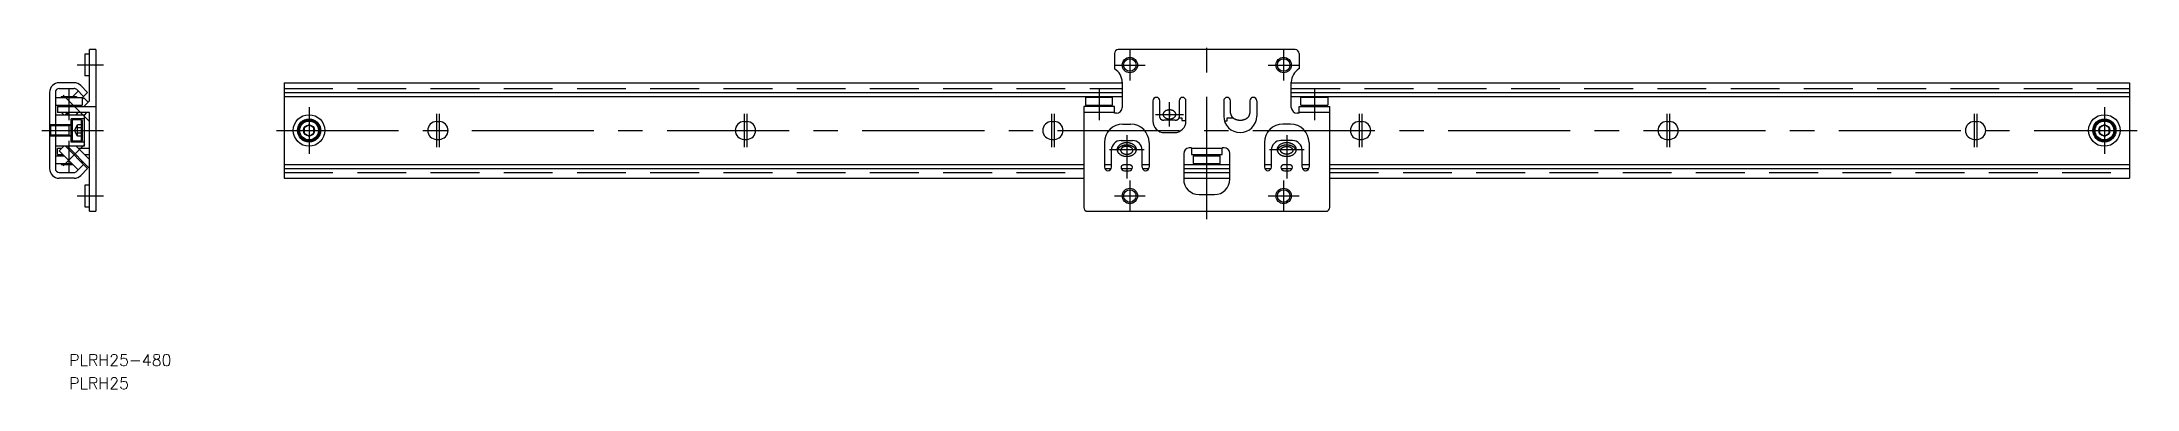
# Model space of a CAD drawing. Extents: x -63 to 482, y -67 to 23.
import ezdxf

# ---------------------------------------------------------------- set-up
doc = ezdxf.new("R2010")
doc.units = 0
doc.linetypes.add('CENTER', pattern=[50.8, 31.75, -6.35, 6.35, -6.35])
doc.linetypes.add('DASHED', pattern=[19.05, 12.7, -6.35])
doc.layers.get('0').update_dxf_attribs({"linetype": 'CONTINUOUS'})
doc.layers.add('CENTER', color=1, linetype='CONTINUOUS')
doc.styles.get("Standard").update_dxf_attribs({"font": 'txt.shx', "height": 3, "bigfont": 'bigfont.shx'})

msp = doc.modelspace()

# ---------------------------------------------------------------- texts
at = {"color": 7, "linetype": 'CONTINUOUS'}
for s, p in [('PLRH25-480', (-55.91, -61.17)), ('PLRH25', (-55.91, -67.17))]:
    msp.add_text(s, height=3, dxfattribs=at).set_placement(p)

# ---------------------------------------------------------------- linework, layer by layer
at = {"color": 7, "linetype": 'CONTINUOUS'}
for p, q in [((-50.6, 19.8), (-51.8, 19.8)), ((-51.8, 19.8), (-51.8, 14.2)), ((-50.6, 7.71), (-50.6, 21)), ((-49, 21), (-50.6, 21)), ((-49, 21), (-49, -21)), ((216, 20), (216, 16)), ((263, 21), (217, 21)), ((264, 20), (264, 16)), ((-54.64, 12.4), (-58.5, 12.4)), ((-58.5, 10.9), (-54.64, 10.9)), ((-51.1, 9.9), (-52.87, 11.67)), ((-50.6, 14.2), (-51.8, 14.2)), ((0, 12.4), (0, -12.4)), ((0, 12.4), (218, 12.4)), ((218, 12.54), (218, 6)), ((262, 6), (262, 12.54)), ((262, 12.4), (480, 12.4)), ((480, 12.4), (480, -12.4)), ((-61, 9.9), (-61, -9.9)), ((-59.5, 9.9), (-59.5, -9.9)), ((-59.5, 8.55), (-52.5, 8.55)), ((-59.5, 6.55), (-52.5, 6.55)), ((-58.92, 6.25), (-49, 6.25)), ((-58.92, 6.25), (-58.92, 4.65)), ((-58.5, 6.55), (-58.5, 6.25)), ((-58, 8.85), (-54, 8.85)), ((-58, 8.85), (-58, 8.55)), ((-54.98, 8.85), (-53.57, 10.25)), ((-54, 8.85), (-54, 8.55)), ((-52.16, 8.84), (-53.93, 10.61)), ((-53.5, 6.25), (-53.5, 6.55)), ((-52.5, 8.5), (-51.1, 9.9)), ((-52.5, 8.55), (-52.5, 6.55)), ((-52.13, 8.45), (-52.5, 8.08)), ((-52.13, 8.45), (-51, 7.32)), ((-50.6, 7.71), (-52.06, 6.25)), ((0, 9.9), (218, 9.9)), ((0, 8.84), (218, 8.84)), ((216, 6.25), (208, 6.25)), ((208, 6.25), (208, -20)), ((208.5, 8.55), (208.5, 6.55)), ((215.5, 8.55), (208.5, 8.55)), ((208.5, 6.55), (215.5, 6.55)), ((209.5, 6.55), (209.5, 6.25)), ((210, 8.84), (210, 8.55)), ((214, 8.55), (214, 8.84)), ((214.5, 6.25), (214.5, 6.55)), ((215.5, 6.55), (215.5, 8.55)), ((216, 4.5), (216, 6.25)), ((226, 7.71), (226, 2.45)), ((227.8, 3.4), (227.8, 7.71)), ((232.8, 7.71), (232.8, 3.4)), ((234.6, 2.45), (234.6, 7.71)), ((244.4, 7.71), (244.4, 3.75)), ((246.2, 4.47), (246.2, 7.71)), ((251.2, 7.71), (251.2, 4.47)), ((253, 7.71), (253, 3.75)), ((262, 9.9), (480, 9.9)), ((262, 8.84), (480, 8.84)), ((264, 6.25), (272, 6.25)), ((264, 4.5), (264, 6.25)), ((264.5, 6.55), (264.5, 8.55)), ((271.5, 8.55), (264.5, 8.55)), ((264.5, 6.55), (271.5, 6.55)), ((265.5, 6.25), (265.5, 6.55)), ((266, 8.55), (266, 8.84)), ((270, 8.84), (270, 8.55)), ((270.5, 6.55), (270.5, 6.25)), ((271.5, 8.55), (271.5, 6.55)), ((272, -20), (272, 6.25)), ((-59.5, 4.1), (-51.9, 4.1)), ((-50.6, 4.65), (-58.92, 4.65)), ((-57.32, 4.1), (-57.87, 4.65)), ((-56.9, 4.1), (-56.35, 4.65)), ((-55.93, 4.65), (-56.48, 4.1)), ((-56.4, 4.6), (-56.19, 4.38)), ((-53.66, 4.65), (-54.21, 4.1)), ((-51.4, 4.65), (-51.95, 4.1)), ((-51.9, -4.1), (-51.9, 4.1)), ((-50.6, -21), (-50.6, 4.65)), ((6.5, 1.43), (5.26, 0.72)), ((5.26, 0.72), (5.26, -0.72)), ((7.74, 0.72), (6.5, 1.43)), ((7.74, -0.72), (7.74, 0.72)), ((39.65, 2.3), (40.35, 2.3)), ((119.65, 2.3), (120.35, 2.3)), ((199.65, 2.3), (200.35, 2.3)), ((216.5, 4.5), (216, 4.5)), ((218.2, 1.66), (220.2, 1.66)), ((231.8, 2.69), (228.8, 2.69)), ((229.36, 4.17), (231.24, 4.17)), ((230.3, 4.81), (230.3, 3.54)), ((232.8, 3.26), (233.51, 3.26)), ((233.51, 3.26), (233.51, 2.58)), ((233.51, 2.58), (234.6, 2.58)), ((244.58, 2.55), (245.32, 2.55)), ((245.32, 3.32), (246.76, 3.32)), ((245.32, 2.55), (245.32, 3.32)), ((261.8, 1.66), (259.8, 1.66)), ((264, 4.5), (263.5, 4.5)), ((279.65, 2.3), (280.35, 2.3)), ((359.65, 2.3), (360.35, 2.3)), ((439.65, 2.3), (440.35, 2.3)), ((473.5, 1.43), (472.26, 0.72)), ((472.26, 0.72), (472.26, -0.72)), ((474.74, 0.72), (473.5, 1.43)), ((474.74, -0.72), (474.74, 0.72)), ((-51.9, -4.1), (-59.5, -4.1)), ((-58.92, -6.25), (-58.92, -4.65)), ((-57.87, -4.65), (-58.92, -4.65)), ((-57.32, -4.1), (-58.52, -5.3)), ((-58.52, -5.3), (-53.57, -10.25)), ((-56.9, -4.1), (-51.1, -9.9)), ((-56.4, -4.6), (-56.12, -4.31)), ((-56.33, -4.1), (-50.6, -9.84)), ((-50.6, -7.57), (-54.07, -4.1)), ((-50.6, -4.65), (-53.52, -4.65)), ((5.26, -0.72), (6.5, -1.44)), ((6.5, -1.44), (7.74, -0.72)), ((39.65, -2.3), (40.35, -2.3)), ((119.65, -2.3), (120.35, -2.3)), ((199.65, -2.3), (200.35, -2.3)), ((213.4, -3.14), (213.4, -9.54)), ((215.2, -9.54), (215.2, -5.12)), ((217.7, -2.62), (220.7, -2.62)), ((223.2, -9.54), (223.2, -5.12)), ((225, -3.14), (225, -9.54)), ((229, -0.55), (231.6, -0.55)), ((236, -4.5), (235.39, -4.55)), ((236, -4.5), (236, -6.25)), ((244, -6.25), (244, -4.5)), ((244.5, -4.5), (244, -4.5)), ((255, -3.14), (255, -9.54)), ((256.8, -9.54), (256.8, -5.12)), ((262.3, -2.62), (259.3, -2.62)), ((264.8, -9.54), (264.8, -5.12)), ((266.6, -3.14), (266.6, -9.54)), ((279.65, -2.3), (280.35, -2.3)), ((359.65, -2.3), (360.35, -2.3)), ((439.65, -2.3), (440.35, -2.3)), ((472.26, -0.72), (473.5, -1.44)), ((473.5, -1.44), (474.74, -0.72)), ((-59.5, -6.55), (-57.28, -6.55)), ((-59.5, -8.55), (-55.28, -8.55)), ((-58.92, -6.25), (-57.58, -6.25)), ((-58.5, -6.55), (-58.5, -6.25)), ((-58.5, -10.9), (-54.64, -10.9)), ((-58, -8.55), (-58, -8.85)), ((-58, -8.85), (-54.98, -8.85)), ((-52.16, -8.84), (-53.93, -10.61)), ((-52.87, -8.13), (-52.58, -7.85)), ((-51.1, -9.9), (-52.87, -11.67)), ((-52.5, -7.93), (-52.5, -8.5)), ((-51.92, -6.25), (-50.6, -6.25)), ((0, -8.84), (208, -8.84)), ((0, -9.9), (208, -9.9)), ((213.4, -8.84), (215.2, -8.84)), ((213.48, -9.9), (215.12, -9.9)), ((217.78, -9.9), (220.62, -9.9)), ((219.81, -8.94), (218.6, -8.94)), ((218.6, -10.44), (219.8, -10.44)), ((223.2, -8.84), (225, -8.84)), ((223.28, -9.9), (224.92, -9.9)), ((234, -6.04), (234, -12.65)), ((234, -8.84), (246, -8.84)), ((234, -9.9), (246, -9.9)), ((236, -6.25), (244, -6.25)), ((236.5, -6.55), (236.5, -8.55)), ((236.5, -6.55), (243.5, -6.55)), ((236.5, -8.55), (243.5, -8.55)), ((237.5, -6.55), (237.5, -6.25)), ((238, -8.84), (238, -8.55)), ((242, -8.55), (242, -8.84)), ((242.5, -6.25), (242.5, -6.55)), ((243.5, -8.55), (243.5, -6.55)), ((246, -12.65), (246, -6)), ((255, -8.84), (256.8, -8.84)), ((255.08, -9.9), (256.72, -9.9)), ((259.38, -9.9), (262.22, -9.9)), ((261.41, -8.9), (260.2, -8.9)), ((260.2, -10.44), (261.4, -10.44)), ((264.8, -8.84), (266.6, -8.84)), ((264.88, -9.9), (266.52, -9.9)), ((272, -8.84), (480, -8.84)), ((272, -9.9), (480, -9.9)), ((-54.64, -12.4), (-58.5, -12.4)), ((-50.6, -14.2), (-51.8, -14.2)), ((-51.8, -14.2), (-51.8, -19.8)), ((0, -12.4), (208, -12.4)), ((234, -12.4), (246, -12.4)), ((272, -12.4), (480, -12.4)), ((-51.8, -19.8), (-50.6, -19.8)), ((-50.6, -21), (-49, -21)), ((209, -21), (271, -21)), ((238, -16.65), (242, -16.65))]:
    msp.add_line(p, q, dxfattribs=at)
at = {"color": 3, "linetype": 'DASHED'}
for p, q in [((0, 10.9), (218, 10.9)), ((262, 10.9), (480, 10.9)), ((210, 8.85), (210, 8.84)), ((210, 8.85), (214, 8.85)), ((214, 8.84), (214, 8.85)), ((266, 8.85), (270, 8.85)), ((266, 8.84), (266, 8.85)), ((270, 8.85), (270, 8.84)), ((-55.4, 1.5), (-61, 1.5)), ((-61, 1.23), (-60.73, 1.5)), ((-55.87, 1.23), (-61, 1.23)), ((-60.73, 1.5), (-60.73, -1.5)), ((-55.4, 1.5), (-55.87, 1.23)), ((-55.87, -1.5), (-55.87, 1.5)), ((-55.4, -3), (-55.4, 3)), ((-51.9, 3), (-55.4, 3)), ((-55.4, 2.45), (-55.1, 2.75)), ((-55.1, 2.75), (-55.1, -2.75)), ((-52.7, 2.75), (-55.1, 2.75)), ((-54.53, 0), (-53.7, 1.43)), ((-52.4, 1.43), (-53.7, 1.43)), ((-53.7, -1.44), (-53.7, 1.43)), ((-52.4, 0.72), (-53.7, 0.72)), ((-52.7, -2.75), (-52.7, 2.75)), ((-52.7, 2.75), (-52.4, 2.45)), ((-52.4, -2.45), (-52.4, 2.45)), ((216, 4.65), (208, 4.65)), ((272, 4.65), (264, 4.65)), ((-60.73, -1.5), (-61, -1.23)), ((-55.87, -1.23), (-61, -1.23)), ((-55.4, -1.5), (-61, -1.5)), ((-55.4, -1.5), (-55.87, -1.23)), ((-55.4, -2.45), (-55.1, -2.75)), ((-51.9, -3), (-55.4, -3)), ((-52.7, -2.75), (-55.1, -2.75)), ((-53.7, -1.44), (-54.53, 0)), ((-52.4, -0.72), (-53.7, -0.72)), ((-52.4, -1.44), (-53.7, -1.44)), ((-52.4, -2.45), (-52.7, -2.75)), ((244, -4.65), (236, -4.65)), ((0, -10.9), (208, -10.9)), ((234, -10.9), (246, -10.9)), ((238, -8.85), (238, -8.84)), ((238, -8.85), (242, -8.85)), ((242, -8.84), (242, -8.85)), ((272, -10.9), (480, -10.9))]:
    msp.add_line(p, q, dxfattribs=at)
at = {"color": 7, "linetype": 'CONTINUOUS'}
for points in [[(220.8, -5.15), (220.8, -5.09), (220.8, -5.08), (220.8, -5.07), (220.8, -5.06), (220.8, -5.04), (220.8, -5.03), (220.79, -5.02), (220.79, -5.01), (220.79, -5), (220.79, -4.99), (220.78, -4.97), (220.78, -4.96), (220.77, -4.95), (220.77, -4.93), (220.76, -4.92), (220.75, -4.9), (220.74, -4.88), (220.73, -4.86), (220.72, -4.84), (220.71, -4.82), (220.69, -4.79), (220.68, -4.77), (220.66, -4.75), (220.65, -4.73), (220.64, -4.71), (220.62, -4.69), (220.61, -4.67), (220.6, -4.65), (220.58, -4.64), (220.57, -4.62), (220.56, -4.61), (220.55, -4.6), (220.53, -4.59), (220.51, -4.57), (220.5, -4.56), (220.47, -4.54), (220.45, -4.52), (220.43, -4.51), (220.4, -4.49), (220.37, -4.47), (220.34, -4.45), (220.31, -4.43), (220.28, -4.41), (220.25, -4.39), (220.22, -4.37), (220.2, -4.36), (220.17, -4.34), (220.15, -4.33), (220.12, -4.32), (220.1, -4.31), (220.08, -4.3), (220.06, -4.29), (220.04, -4.28), (220.01, -4.27), (219.98, -4.26), (219.95, -4.25), (219.92, -4.24), (219.89, -4.23), (219.85, -4.22), (219.81, -4.21), (219.76, -4.2), (219.72, -4.19), (219.68, -4.18), (219.64, -4.17), (219.61, -4.17), (219.57, -4.16), (219.54, -4.15), (219.51, -4.15), (219.48, -4.14), (219.45, -4.14), (219.43, -4.14), (219.4, -4.13), (219.37, -4.13), (219.34, -4.13), (219.31, -4.13), (219.27, -4.13), (219.23, -4.13), (219.19, -4.13), (219.14, -4.14), (219.09, -4.14), (219.04, -4.14), (218.99, -4.14), (218.94, -4.15), (218.89, -4.15), (218.85, -4.15), (218.81, -4.16), (218.77, -4.16), (218.73, -4.17), (218.69, -4.18), (218.66, -4.18), (218.63, -4.19), (218.6, -4.2), (218.57, -4.21), (218.54, -4.22), (218.5, -4.23), (218.46, -4.25), (218.43, -4.26), (218.38, -4.28), (218.34, -4.3), (218.3, -4.32), (218.25, -4.34), (218.21, -4.36), (218.16, -4.38), (218.12, -4.4), (218.09, -4.42), (218.05, -4.44), (218.02, -4.46), (218, -4.48), (217.97, -4.49), (217.95, -4.51), (217.93, -4.53), (217.91, -4.54), (217.89, -4.56), (217.87, -4.58), (217.86, -4.6), (217.84, -4.62), (217.82, -4.64), (217.8, -4.66), (217.78, -4.69), (217.76, -4.71), (217.74, -4.74), (217.72, -4.77), (217.71, -4.79), (217.69, -4.82), (217.68, -4.84), (217.66, -4.86), (217.65, -4.88), (217.64, -4.9), (217.64, -4.91), (217.63, -4.93), (217.62, -4.94), (217.62, -4.96), (217.62, -4.97), (217.61, -4.99), (217.61, -5), (217.61, -5.02), (217.61, -5.04), (217.6, -5.06), (217.6, -5.08), (217.6, -5.1), (217.6, -5.13), (217.6, -5.15), (217.6, -5.17), (217.6, -5.2), (217.6, -5.22), (217.6, -5.24), (217.6, -5.25), (217.6, -5.27), (217.61, -5.29), (217.61, -5.3), (217.61, -5.31), (217.62, -5.33), (217.62, -5.34), (217.63, -5.36), (217.63, -5.37), (217.64, -5.39), (217.65, -5.41), (217.66, -5.43), (217.68, -5.45), (217.69, -5.48), (217.71, -5.5), (217.72, -5.53), (217.74, -5.55), (217.75, -5.57), (217.77, -5.59), (217.78, -5.61), (217.79, -5.63), (217.81, -5.65), (217.82, -5.66), (217.83, -5.68), (217.85, -5.69), (217.86, -5.71), (217.88, -5.72), (217.89, -5.74), (217.91, -5.75), (217.94, -5.77), (217.96, -5.79), (217.99, -5.8), (218.02, -5.82), (218.05, -5.84), (218.08, -5.86), (218.11, -5.89), (218.15, -5.91), (218.18, -5.92), (218.21, -5.94), (218.24, -5.96), (218.26, -5.97), (218.29, -5.98), (218.31, -6), (218.34, -6.01), (218.36, -6.02), (218.38, -6.02), (218.41, -6.03), (218.43, -6.04), (218.46, -6.05), (218.5, -6.06), (218.53, -6.07), (218.57, -6.08), (218.61, -6.09), (218.65, -6.1), (218.7, -6.11), (218.74, -6.12), (218.79, -6.13), (218.83, -6.14), (218.87, -6.14), (218.91, -6.15), (218.94, -6.16), (218.97, -6.16), (219, -6.16), (219.03, -6.17), (219.06, -6.17), (219.09, -6.17), (219.12, -6.17), (219.15, -6.17), (219.18, -6.17), (219.22, -6.17), (219.25, -6.17), (219.3, -6.16), (219.34, -6.16), (219.38, -6.16), (219.43, -6.15), (219.48, -6.15), (219.52, -6.14), (219.57, -6.14), (219.61, -6.13), (219.64, -6.13), (219.68, -6.12), (219.71, -6.12), (219.74, -6.11), (219.77, -6.1), (219.79, -6.1), (219.82, -6.09), (219.84, -6.08), (219.87, -6.07), (219.9, -6.06), (219.93, -6.05), (219.96, -6.04), (220, -6.03), (220.03, -6.01), (220.07, -5.99), (220.11, -5.98), (220.15, -5.96), (220.19, -5.94), (220.22, -5.93), (220.25, -5.91), (220.28, -5.89), (220.31, -5.88), (220.33, -5.87), (220.36, -5.85), (220.37, -5.84), (220.39, -5.83), (220.41, -5.82), (220.43, -5.8), (220.44, -5.79), (220.46, -5.77), (220.48, -5.75), (220.5, -5.73), (220.52, -5.71), (220.54, -5.69), (220.56, -5.67), (220.59, -5.64), (220.61, -5.62), (220.63, -5.6), (220.65, -5.57), (220.66, -5.55), (220.68, -5.53), (220.69, -5.52), (220.71, -5.5), (220.72, -5.48), (220.73, -5.47), (220.73, -5.45), (220.74, -5.44), (220.74, -5.43), (220.75, -5.41), (220.76, -5.4), (220.76, -5.39), (220.76, -5.37), (220.77, -5.36), (220.77, -5.34), (220.78, -5.32), (220.78, -5.31), (220.78, -5.29), (220.79, -5.28), (220.79, -5.26), (220.79, -5.25), (220.79, -5.24), (220.79, -5.23), (220.8, -5.22), (220.8, -5.22), (220.8, -5.21), (220.8, -5.21), (220.8, -5.2), (220.8, -5.2), (220.8, -5.2), (220.8, -5.19), (220.8, -5.19), (220.8, -5.18), (220.8, -5.18), (220.8, -5.18), (220.8, -5.17), (220.8, -5.17), (220.8, -5.15)], [(259.2, -5.15), (259.2, -5.09), (259.2, -5.08), (259.2, -5.07), (259.2, -5.06), (259.2, -5.04), (259.2, -5.03), (259.21, -5.02), (259.21, -5.01), (259.21, -5), (259.21, -4.99), (259.22, -4.97), (259.22, -4.96), (259.23, -4.95), (259.23, -4.93), (259.24, -4.92), (259.25, -4.9), (259.26, -4.88), (259.27, -4.86), (259.28, -4.84), (259.29, -4.82), (259.31, -4.79), (259.32, -4.77), (259.34, -4.75), (259.35, -4.73), (259.36, -4.71), (259.38, -4.69), (259.39, -4.67), (259.4, -4.65), (259.42, -4.64), (259.43, -4.62), (259.44, -4.61), (259.45, -4.6), (259.47, -4.59), (259.49, -4.57), (259.5, -4.56), (259.53, -4.54), (259.55, -4.52), (259.57, -4.51), (259.6, -4.49), (259.63, -4.47), (259.66, -4.45), (259.69, -4.43), (259.72, -4.41), (259.75, -4.39), (259.78, -4.37), (259.8, -4.36), (259.83, -4.34), (259.85, -4.33), (259.88, -4.32), (259.9, -4.31), (259.92, -4.3), (259.94, -4.29), (259.96, -4.28), (259.99, -4.27), (260.02, -4.26), (260.05, -4.25), (260.08, -4.24), (260.11, -4.23), (260.15, -4.22), (260.19, -4.21), (260.24, -4.2), (260.28, -4.19), (260.32, -4.18), (260.36, -4.17), (260.39, -4.17), (260.43, -4.16), (260.46, -4.15), (260.49, -4.15), (260.52, -4.14), (260.55, -4.14), (260.57, -4.14), (260.6, -4.13), (260.63, -4.13), (260.66, -4.13), (260.69, -4.13), (260.73, -4.13), (260.77, -4.13), (260.81, -4.13), (260.86, -4.14), (260.91, -4.14), (260.96, -4.14), (261.01, -4.14), (261.06, -4.15), (261.11, -4.15), (261.15, -4.15), (261.19, -4.16), (261.23, -4.16), (261.27, -4.17), (261.31, -4.18), (261.34, -4.18), (261.37, -4.19), (261.4, -4.2), (261.43, -4.21), (261.46, -4.22), (261.5, -4.23), (261.54, -4.25), (261.57, -4.26), (261.62, -4.28), (261.66, -4.3), (261.7, -4.32), (261.75, -4.34), (261.79, -4.36), (261.84, -4.38), (261.88, -4.4), (261.91, -4.42), (261.95, -4.44), (261.98, -4.46), (262, -4.48), (262.03, -4.49), (262.05, -4.51), (262.07, -4.53), (262.09, -4.54), (262.11, -4.56), (262.13, -4.58), (262.14, -4.6), (262.16, -4.62), (262.18, -4.64), (262.2, -4.66), (262.22, -4.69), (262.24, -4.71), (262.26, -4.74), (262.28, -4.77), (262.29, -4.79), (262.31, -4.82), (262.32, -4.84), (262.34, -4.86), (262.35, -4.88), (262.36, -4.9), (262.36, -4.91), (262.37, -4.93), (262.38, -4.94), (262.38, -4.96), (262.38, -4.97), (262.39, -4.99), (262.39, -5), (262.39, -5.02), (262.39, -5.04), (262.4, -5.06), (262.4, -5.08), (262.4, -5.1), (262.4, -5.13), (262.4, -5.15), (262.4, -5.17), (262.4, -5.2), (262.4, -5.22), (262.4, -5.24), (262.4, -5.25), (262.4, -5.27), (262.39, -5.29), (262.39, -5.3), (262.39, -5.31), (262.38, -5.33), (262.38, -5.34), (262.37, -5.36), (262.37, -5.37), (262.36, -5.39), (262.35, -5.41), (262.34, -5.43), (262.32, -5.45), (262.31, -5.48), (262.29, -5.5), (262.28, -5.53), (262.26, -5.55), (262.25, -5.57), (262.23, -5.59), (262.22, -5.61), (262.21, -5.63), (262.19, -5.65), (262.18, -5.66), (262.17, -5.68), (262.15, -5.69), (262.14, -5.71), (262.12, -5.72), (262.11, -5.74), (262.09, -5.75), (262.06, -5.77), (262.04, -5.79), (262.01, -5.8), (261.98, -5.82), (261.95, -5.84), (261.92, -5.86), (261.89, -5.89), (261.85, -5.91), (261.82, -5.92), (261.79, -5.94), (261.76, -5.96), (261.74, -5.97), (261.71, -5.98), (261.69, -6), (261.66, -6.01), (261.64, -6.02), (261.62, -6.02), (261.59, -6.03), (261.57, -6.04), (261.54, -6.05), (261.5, -6.06), (261.47, -6.07), (261.43, -6.08), (261.39, -6.09), (261.35, -6.1), (261.3, -6.11), (261.26, -6.12), (261.21, -6.13), (261.17, -6.14), (261.13, -6.14), (261.09, -6.15), (261.06, -6.16), (261.03, -6.16), (261, -6.16), (260.97, -6.17), (260.94, -6.17), (260.91, -6.17), (260.88, -6.17), (260.85, -6.17), (260.82, -6.17), (260.78, -6.17), (260.75, -6.17), (260.7, -6.16), (260.66, -6.16), (260.62, -6.16), (260.57, -6.15), (260.52, -6.15), (260.48, -6.14), (260.43, -6.14), (260.39, -6.13), (260.36, -6.13), (260.32, -6.12), (260.29, -6.12), (260.26, -6.11), (260.23, -6.1), (260.21, -6.1), (260.18, -6.09), (260.16, -6.08), (260.13, -6.07), (260.1, -6.06), (260.07, -6.05), (260.04, -6.04), (260, -6.03), (259.97, -6.01), (259.93, -5.99), (259.89, -5.98), (259.85, -5.96), (259.81, -5.94), (259.78, -5.93), (259.75, -5.91), (259.72, -5.89), (259.69, -5.88), (259.67, -5.87), (259.64, -5.85), (259.63, -5.84), (259.61, -5.83), (259.59, -5.82), (259.57, -5.8), (259.56, -5.79), (259.54, -5.77), (259.52, -5.75), (259.5, -5.73), (259.48, -5.71), (259.46, -5.69), (259.44, -5.67), (259.41, -5.64), (259.39, -5.62), (259.37, -5.6), (259.35, -5.57), (259.34, -5.55), (259.32, -5.53), (259.31, -5.52), (259.29, -5.5), (259.28, -5.48), (259.27, -5.47), (259.27, -5.45), (259.26, -5.44), (259.26, -5.43), (259.25, -5.41), (259.24, -5.4), (259.24, -5.39), (259.24, -5.37), (259.23, -5.36), (259.23, -5.34), (259.22, -5.32), (259.22, -5.31), (259.22, -5.29), (259.21, -5.28), (259.21, -5.26), (259.21, -5.25), (259.21, -5.24), (259.21, -5.23), (259.2, -5.22), (259.2, -5.22), (259.2, -5.21), (259.2, -5.21), (259.2, -5.2), (259.2, -5.2), (259.2, -5.2), (259.2, -5.19), (259.2, -5.19), (259.2, -5.18), (259.2, -5.18), (259.2, -5.18), (259.2, -5.17), (259.2, -5.17), (259.2, -5.15)]]:
    msp.add_lwpolyline(points, dxfattribs=at)
for points in [[(227.81, 3.4, 0), (227.81, 3.39, 0), (227.81, 3.38, 0), (227.81, 3.37, 0), (227.81, 3.37, 0), (227.81, 3.36, 0), (227.81, 3.35, 0), (227.81, 3.34, 0), (227.81, 3.33, 0), (227.81, 3.32, 0), (227.81, 3.31, 0), (227.81, 3.31, 0), (227.82, 3.3, 0), (227.82, 3.29, 0), (227.82, 3.28, 0), (227.82, 3.27, 0), (227.82, 3.26, 0), (227.83, 3.25, 0), (227.83, 3.25, 0), (227.83, 3.24, 0), (227.84, 3.23, 0), (227.84, 3.22, 0), (227.84, 3.21, 0), (227.84, 3.2, 0), (227.85, 3.19, 0), (227.85, 3.19, 0), (227.85, 3.18, 0), (227.86, 3.17, 0), (227.86, 3.16, 0), (227.87, 3.15, 0), (227.87, 3.15, 0), (227.88, 3.14, 0), (227.88, 3.13, 0), (227.89, 3.12, 0), (227.89, 3.11, 0), (227.9, 3.11, 0), (227.9, 3.1, 0), (227.91, 3.09, 0), (227.91, 3.08, 0), (227.92, 3.07, 0), (227.92, 3.07, 0), (227.93, 3.06, 0), (227.94, 3.05, 0), (227.94, 3.04, 0), (227.95, 3.04, 0), (227.95, 3.03, 0), (227.96, 3.02, 0), (227.97, 3.01, 0), (227.97, 3.01, 0), (227.98, 3, 0), (227.99, 2.99, 0), (227.99, 2.98, 0), (228, 2.98, 0), (228.01, 2.97, 0), (228.02, 2.96, 0), (228.02, 2.96, 0), (228.03, 2.95, 0), (228.04, 2.94, 0), (228.05, 2.94, 0), (228.06, 2.93, 0), (228.06, 2.92, 0), (228.07, 2.92, 0), (228.08, 2.91, 0), (228.09, 2.9, 0), (228.1, 2.9, 0), (228.11, 2.89, 0), (228.12, 2.89, 0), (228.12, 2.88, 0), (228.13, 2.87, 0), (228.14, 2.87, 0), (228.15, 2.86, 0), (228.16, 2.86, 0), (228.17, 2.85, 0), (228.18, 2.85, 0), (228.19, 2.84, 0), (228.2, 2.84, 0), (228.21, 2.83, 0), (228.22, 2.83, 0), (228.23, 2.82, 0), (228.24, 2.82, 0), (228.25, 2.81, 0), (228.26, 2.81, 0), (228.27, 2.8, 0), (228.28, 2.8, 0), (228.29, 2.79, 0), (228.3, 2.79, 0), (228.31, 2.78, 0), (228.32, 2.78, 0), (228.33, 2.77, 0), (228.34, 2.77, 0), (228.35, 2.77, 0), (228.37, 2.76, 0), (228.38, 2.76, 0), (228.39, 2.76, 0), (228.4, 2.75, 0), (228.41, 2.75, 0), (228.42, 2.74, 0), (228.43, 2.74, 0), (228.44, 2.74, 0), (228.46, 2.74, 0), (228.47, 2.73, 0), (228.48, 2.73, 0), (228.49, 2.73, 0), (228.5, 2.72, 0), (228.51, 2.72, 0), (228.53, 2.72, 0), (228.54, 2.72, 0), (228.55, 2.71, 0), (228.56, 2.71, 0), (228.57, 2.71, 0), (228.59, 2.71, 0), (228.6, 2.71, 0), (228.61, 2.7, 0), (228.62, 2.7, 0), (228.63, 2.7, 0), (228.65, 2.7, 0), (228.66, 2.7, 0), (228.67, 2.7, 0), (228.68, 2.7, 0), (228.69, 2.7, 0), (228.71, 2.69, 0), (228.72, 2.69, 0), (228.73, 2.69, 0), (228.74, 2.69, 0), (228.76, 2.69, 0), (228.77, 2.69, 0), (228.78, 2.69, 0), (228.79, 2.69, 0), (228.81, 2.69, 0)], [(228.65, 4.17, 0), (228.66, 4.11, 0), (228.66, 4.06, 0), (228.67, 4, 0), (228.69, 3.94, 0), (228.7, 3.89, 0), (228.72, 3.83, 0), (228.75, 3.78, 0), (228.78, 3.72, 0), (228.81, 3.67, 0), (228.85, 3.62, 0), (228.89, 3.57, 0), (228.93, 3.52, 0), (228.98, 3.47, 0), (229.03, 3.43, 0), (229.08, 3.38, 0), (229.14, 3.34, 0), (229.19, 3.3, 0), (229.26, 3.27, 0), (229.32, 3.23, 0), (229.39, 3.2, 0), (229.46, 3.17, 0), (229.53, 3.14, 0), (229.6, 3.11, 0), (229.67, 3.09, 0), (229.75, 3.07, 0), (229.82, 3.05, 0), (229.9, 3.04, 0), (229.98, 3.02, 0), (230.06, 3.01, 0), (230.14, 3.01, 0), (230.22, 3, 0), (230.3, 3, 0), (230.38, 3, 0), (230.47, 3.01, 0), (230.54, 3.01, 0), (230.62, 3.02, 0), (230.7, 3.04, 0), (230.78, 3.05, 0), (230.86, 3.07, 0), (230.93, 3.09, 0), (231.01, 3.11, 0), (231.08, 3.14, 0), (231.15, 3.17, 0), (231.22, 3.2, 0), (231.29, 3.23, 0), (231.35, 3.27, 0), (231.41, 3.3, 0), (231.47, 3.34, 0), (231.53, 3.38, 0), (231.58, 3.43, 0), (231.63, 3.47, 0), (231.68, 3.52, 0), (231.72, 3.57, 0), (231.76, 3.62, 0), (231.79, 3.67, 0), (231.83, 3.72, 0), (231.86, 3.78, 0), (231.88, 3.83, 0), (231.9, 3.89, 0), (231.92, 3.94, 0), (231.94, 4, 0), (231.94, 4.06, 0), (231.95, 4.11, 0), (231.95, 4.17, 0), (231.95, 4.23, 0), (231.94, 4.29, 0), (231.94, 4.34, 0), (231.92, 4.4, 0), (231.9, 4.46, 0), (231.88, 4.51, 0), (231.86, 4.57, 0), (231.83, 4.62, 0), (231.79, 4.67, 0), (231.76, 4.72, 0), (231.72, 4.77, 0), (231.68, 4.82, 0), (231.63, 4.87, 0), (231.58, 4.91, 0), (231.53, 4.96, 0), (231.47, 5, 0), (231.41, 5.04, 0), (231.35, 5.08, 0), (231.29, 5.11, 0), (231.22, 5.15, 0), (231.15, 5.18, 0), (231.08, 5.2, 0), (231.01, 5.23, 0), (230.93, 5.25, 0), (230.86, 5.27, 0), (230.78, 5.29, 0), (230.7, 5.31, 0), (230.62, 5.32, 0), (230.54, 5.33, 0), (230.47, 5.34, 0), (230.38, 5.34, 0), (230.3, 5.34, 0), (230.22, 5.34, 0), (230.14, 5.34, 0), (230.06, 5.33, 0), (229.98, 5.32, 0), (229.9, 5.31, 0), (229.82, 5.29, 0), (229.75, 5.27, 0), (229.67, 5.25, 0), (229.6, 5.23, 0), (229.53, 5.2, 0), (229.46, 5.18, 0), (229.39, 5.15, 0), (229.32, 5.11, 0), (229.26, 5.08, 0), (229.19, 5.04, 0), (229.14, 5, 0), (229.08, 4.96, 0), (229.03, 4.91, 0), (228.98, 4.87, 0), (228.93, 4.82, 0), (228.89, 4.77, 0), (228.85, 4.72, 0), (228.81, 4.67, 0), (228.78, 4.62, 0), (228.75, 4.57, 0), (228.72, 4.51, 0), (228.7, 4.46, 0), (228.69, 4.4, 0), (228.67, 4.34, 0), (228.66, 4.29, 0), (228.66, 4.23, 0), (228.65, 4.17, 0)], [(231.81, 2.69, 0), (231.82, 2.69, 0), (231.83, 2.69, 0), (231.84, 2.69, 0), (231.85, 2.69, 0), (231.87, 2.69, 0), (231.88, 2.69, 0), (231.89, 2.69, 0), (231.9, 2.69, 0), (231.91, 2.7, 0), (231.93, 2.7, 0), (231.94, 2.7, 0), (231.95, 2.7, 0), (231.96, 2.7, 0), (231.98, 2.7, 0), (231.99, 2.7, 0), (232, 2.7, 0), (232.01, 2.71, 0), (232.02, 2.71, 0), (232.04, 2.71, 0), (232.05, 2.71, 0), (232.06, 2.71, 0), (232.07, 2.72, 0), (232.08, 2.72, 0), (232.09, 2.72, 0), (232.11, 2.72, 0), (232.12, 2.73, 0), (232.13, 2.73, 0), (232.14, 2.73, 0), (232.15, 2.74, 0), (232.16, 2.74, 0), (232.18, 2.74, 0), (232.19, 2.74, 0), (232.2, 2.75, 0), (232.21, 2.75, 0), (232.22, 2.76, 0), (232.23, 2.76, 0), (232.24, 2.76, 0), (232.25, 2.77, 0), (232.26, 2.77, 0), (232.28, 2.77, 0), (232.29, 2.78, 0), (232.3, 2.78, 0), (232.31, 2.79, 0), (232.32, 2.79, 0), (232.33, 2.8, 0), (232.34, 2.8, 0), (232.35, 2.81, 0), (232.36, 2.81, 0), (232.37, 2.82, 0), (232.38, 2.82, 0), (232.39, 2.83, 0), (232.4, 2.83, 0), (232.41, 2.84, 0), (232.42, 2.84, 0), (232.43, 2.85, 0), (232.44, 2.85, 0), (232.45, 2.86, 0), (232.46, 2.86, 0), (232.47, 2.87, 0), (232.48, 2.87, 0), (232.49, 2.88, 0), (232.49, 2.89, 0), (232.5, 2.89, 0), (232.51, 2.9, 0), (232.52, 2.9, 0), (232.53, 2.91, 0), (232.54, 2.92, 0), (232.55, 2.92, 0), (232.55, 2.93, 0), (232.56, 2.94, 0), (232.57, 2.94, 0), (232.58, 2.95, 0), (232.59, 2.96, 0), (232.59, 2.96, 0), (232.6, 2.97, 0), (232.61, 2.98, 0), (232.62, 2.98, 0), (232.62, 2.99, 0), (232.63, 3, 0), (232.64, 3.01, 0), (232.64, 3.01, 0), (232.65, 3.02, 0), (232.66, 3.03, 0), (232.66, 3.04, 0), (232.67, 3.04, 0), (232.68, 3.05, 0), (232.68, 3.06, 0), (232.69, 3.07, 0), (232.69, 3.07, 0), (232.7, 3.08, 0), (232.7, 3.09, 0), (232.71, 3.1, 0), (232.71, 3.11, 0), (232.72, 3.11, 0), (232.72, 3.12, 0), (232.73, 3.13, 0), (232.73, 3.14, 0), (232.74, 3.15, 0), (232.74, 3.15, 0), (232.75, 3.16, 0), (232.75, 3.17, 0), (232.75, 3.18, 0), (232.76, 3.19, 0), (232.76, 3.19, 0), (232.76, 3.2, 0), (232.77, 3.21, 0), (232.77, 3.22, 0), (232.78, 3.23, 0), (232.78, 3.24, 0), (232.78, 3.25, 0), (232.78, 3.25, 0), (232.79, 3.26, 0), (232.79, 3.27, 0), (232.79, 3.28, 0), (232.79, 3.29, 0), (232.79, 3.3, 0), (232.8, 3.31, 0), (232.8, 3.31, 0), (232.8, 3.32, 0), (232.8, 3.33, 0), (232.8, 3.34, 0), (232.8, 3.35, 0), (232.8, 3.36, 0), (232.8, 3.37, 0), (232.8, 3.37, 0), (232.81, 3.38, 0), (232.81, 3.39, 0), (232.81, 3.4, 0)], [(246.21, 4.47, 0), (246.21, 4.42, 0), (246.21, 4.38, 0), (246.21, 4.33, 0), (246.22, 4.29, 0), (246.22, 4.25, 0), (246.23, 4.2, 0), (246.24, 4.16, 0), (246.25, 4.12, 0), (246.27, 4.08, 0), (246.28, 4.03, 0), (246.29, 3.99, 0), (246.31, 3.95, 0), (246.33, 3.91, 0), (246.35, 3.87, 0), (246.37, 3.83, 0), (246.4, 3.79, 0), (246.42, 3.75, 0), (246.44, 3.71, 0), (246.47, 3.67, 0), (246.5, 3.63, 0), (246.53, 3.59, 0), (246.56, 3.55, 0), (246.59, 3.52, 0), (246.63, 3.48, 0), (246.66, 3.44, 0), (246.7, 3.41, 0), (246.73, 3.37, 0), (246.77, 3.34, 0), (246.81, 3.31, 0), (246.85, 3.27, 0), (246.89, 3.24, 0), (246.94, 3.21, 0), (246.98, 3.18, 0), (247.03, 3.15, 0), (247.07, 3.12, 0), (247.12, 3.09, 0), (247.17, 3.07, 0), (247.22, 3.04, 0), (247.26, 3.01, 0), (247.32, 2.99, 0), (247.37, 2.97, 0), (247.42, 2.94, 0), (247.47, 2.92, 0), (247.53, 2.9, 0), (247.58, 2.88, 0), (247.64, 2.86, 0), (247.69, 2.84, 0), (247.75, 2.83, 0), (247.81, 2.81, 0), (247.86, 2.79, 0), (247.92, 2.78, 0), (247.98, 2.77, 0), (248.04, 2.75, 0), (248.1, 2.74, 0), (248.16, 2.73, 0), (248.22, 2.72, 0), (248.28, 2.72, 0), (248.34, 2.71, 0), (248.4, 2.7, 0), (248.46, 2.7, 0), (248.52, 2.69, 0), (248.58, 2.69, 0), (248.64, 2.69, 0), (248.71, 2.69, 0), (248.77, 2.69, 0), (248.83, 2.69, 0), (248.89, 2.69, 0), (248.95, 2.7, 0), (249.01, 2.7, 0), (249.07, 2.71, 0), (249.13, 2.72, 0), (249.19, 2.72, 0), (249.25, 2.73, 0), (249.31, 2.74, 0), (249.37, 2.75, 0), (249.43, 2.77, 0), (249.49, 2.78, 0), (249.55, 2.79, 0), (249.6, 2.81, 0), (249.66, 2.83, 0), (249.72, 2.84, 0), (249.77, 2.86, 0), (249.83, 2.88, 0), (249.88, 2.9, 0), (249.94, 2.92, 0), (249.99, 2.94, 0), (250.04, 2.97, 0), (250.09, 2.99, 0), (250.14, 3.01, 0), (250.19, 3.04, 0), (250.24, 3.07, 0), (250.29, 3.09, 0), (250.34, 3.12, 0), (250.38, 3.15, 0), (250.43, 3.18, 0), (250.47, 3.21, 0), (250.51, 3.24, 0), (250.56, 3.27, 0), (250.6, 3.31, 0), (250.64, 3.34, 0), (250.68, 3.37, 0), (250.71, 3.41, 0), (250.75, 3.44, 0), (250.78, 3.48, 0), (250.82, 3.52, 0), (250.85, 3.55, 0), (250.88, 3.59, 0), (250.91, 3.63, 0), (250.94, 3.67, 0), (250.97, 3.71, 0), (250.99, 3.75, 0), (251.01, 3.79, 0), (251.04, 3.83, 0), (251.06, 3.87, 0), (251.08, 3.91, 0), (251.1, 3.95, 0), (251.11, 3.99, 0), (251.13, 4.03, 0), (251.14, 4.08, 0), (251.16, 4.12, 0), (251.17, 4.16, 0), (251.18, 4.2, 0), (251.19, 4.25, 0), (251.19, 4.29, 0), (251.2, 4.33, 0), (251.2, 4.38, 0), (251.2, 4.42, 0), (251.21, 4.47, 0)], [(216.7, -4.95, 0), (216.7, -5.04, 0), (216.71, -5.12, 0), (216.73, -5.21, 0), (216.75, -5.29, 0), (216.78, -5.38, 0), (216.81, -5.46, 0), (216.85, -5.54, 0), (216.89, -5.63, 0), (216.94, -5.7, 0), (217, -5.78, 0), (217.06, -5.86, 0), (217.12, -5.93, 0), (217.19, -6, 0), (217.27, -6.07, 0), (217.35, -6.14, 0), (217.43, -6.2, 0), (217.52, -6.26, 0), (217.61, -6.32, 0), (217.71, -6.37, 0), (217.81, -6.42, 0), (217.91, -6.47, 0), (218.02, -6.51, 0), (218.13, -6.55, 0), (218.24, -6.58, 0), (218.36, -6.61, 0), (218.47, -6.64, 0), (218.59, -6.66, 0), (218.71, -6.68, 0), (218.83, -6.7, 0), (218.96, -6.71, 0), (219.08, -6.71, 0), (219.2, -6.72, 0), (219.32, -6.71, 0), (219.44, -6.71, 0), (219.57, -6.7, 0), (219.69, -6.68, 0), (219.81, -6.66, 0), (219.93, -6.64, 0), (220.04, -6.61, 0), (220.16, -6.58, 0), (220.27, -6.55, 0), (220.38, -6.51, 0), (220.49, -6.47, 0), (220.59, -6.42, 0), (220.69, -6.37, 0), (220.79, -6.32, 0), (220.88, -6.26, 0), (220.97, -6.2, 0), (221.05, -6.14, 0), (221.13, -6.07, 0), (221.21, -6, 0), (221.28, -5.93, 0), (221.34, -5.86, 0), (221.41, -5.78, 0), (221.46, -5.7, 0), (221.51, -5.63, 0), (221.55, -5.54, 0), (221.59, -5.46, 0), (221.62, -5.38, 0), (221.65, -5.29, 0), (221.67, -5.21, 0), (221.69, -5.12, 0), (221.7, -5.04, 0), (221.7, -4.95, 0), (221.7, -4.86, 0), (221.69, -4.78, 0), (221.67, -4.69, 0), (221.65, -4.6, 0), (221.62, -4.52, 0), (221.59, -4.44, 0), (221.55, -4.35, 0), (221.51, -4.27, 0), (221.46, -4.19, 0), (221.41, -4.12, 0), (221.34, -4.04, 0), (221.28, -3.97, 0), (221.21, -3.9, 0), (221.13, -3.83, 0), (221.05, -3.76, 0), (220.97, -3.7, 0), (220.88, -3.64, 0), (220.79, -3.58, 0), (220.69, -3.53, 0), (220.59, -3.48, 0), (220.49, -3.43, 0), (220.38, -3.39, 0), (220.27, -3.35, 0), (220.16, -3.32, 0), (220.04, -3.28, 0), (219.93, -3.26, 0), (219.81, -3.23, 0), (219.69, -3.22, 0), (219.57, -3.2, 0), (219.44, -3.19, 0), (219.32, -3.18, 0), (219.2, -3.18, 0), (219.08, -3.18, 0), (218.96, -3.19, 0), (218.83, -3.2, 0), (218.71, -3.22, 0), (218.59, -3.23, 0), (218.47, -3.26, 0), (218.36, -3.28, 0), (218.24, -3.32, 0), (218.13, -3.35, 0), (218.02, -3.39, 0), (217.91, -3.43, 0), (217.81, -3.48, 0), (217.71, -3.53, 0), (217.61, -3.58, 0), (217.52, -3.64, 0), (217.43, -3.7, 0), (217.35, -3.76, 0), (217.27, -3.83, 0), (217.19, -3.9, 0), (217.12, -3.97, 0), (217.06, -4.04, 0), (217, -4.12, 0), (216.94, -4.19, 0), (216.89, -4.27, 0), (216.85, -4.35, 0), (216.81, -4.44, 0), (216.78, -4.52, 0), (216.75, -4.6, 0), (216.73, -4.69, 0), (216.71, -4.78, 0), (216.7, -4.86, 0), (216.7, -4.95, 0)], [(221.68, -5.34, 0), (221.67, -5.3, 0), (221.66, -5.26, 0), (221.66, -5.22, 0), (221.64, -5.18, 0), (221.63, -5.14, 0), (221.62, -5.1, 0), (221.6, -5.06, 0), (221.59, -5.02, 0), (221.57, -4.98, 0), (221.55, -4.95, 0), (221.53, -4.91, 0), (221.51, -4.87, 0), (221.49, -4.84, 0), (221.46, -4.8, 0), (221.44, -4.76, 0), (221.41, -4.73, 0), (221.39, -4.69, 0), (221.36, -4.66, 0), (221.33, -4.62, 0), (221.3, -4.59, 0), (221.27, -4.56, 0), (221.24, -4.52, 0), (221.2, -4.49, 0), (221.17, -4.46, 0), (221.13, -4.43, 0), (221.1, -4.4, 0), (221.06, -4.37, 0), (221.02, -4.34, 0), (220.98, -4.31, 0), (220.94, -4.28, 0), (220.9, -4.25, 0), (220.86, -4.23, 0), (220.81, -4.2, 0), (220.77, -4.17, 0), (220.73, -4.15, 0), (220.68, -4.12, 0), (220.63, -4.1, 0), (220.59, -4.08, 0), (220.54, -4.06, 0), (220.49, -4.04, 0), (220.44, -4.02, 0), (220.4, -4, 0), (220.34, -3.98, 0), (220.29, -3.96, 0), (220.24, -3.94, 0), (220.19, -3.93, 0), (220.14, -3.91, 0), (220.09, -3.9, 0), (220.03, -3.88, 0), (219.98, -3.87, 0), (219.93, -3.86, 0), (219.87, -3.85, 0), (219.82, -3.84, 0), (219.76, -3.83, 0), (219.71, -3.82, 0), (219.65, -3.81, 0), (219.59, -3.8, 0), (219.54, -3.8, 0), (219.48, -3.79, 0), (219.43, -3.79, 0), (219.37, -3.79, 0), (219.31, -3.78, 0), (219.26, -3.78, 0), (219.2, -3.78, 0), (219.14, -3.78, 0), (219.09, -3.78, 0), (219.03, -3.79, 0), (218.97, -3.79, 0), (218.92, -3.79, 0), (218.86, -3.8, 0), (218.81, -3.8, 0), (218.75, -3.81, 0), (218.69, -3.82, 0), (218.64, -3.83, 0), (218.58, -3.84, 0), (218.53, -3.85, 0), (218.47, -3.86, 0), (218.42, -3.87, 0), (218.37, -3.88, 0), (218.31, -3.9, 0), (218.26, -3.91, 0), (218.21, -3.93, 0), (218.16, -3.94, 0), (218.11, -3.96, 0), (218.06, -3.98, 0), (218, -4, 0), (217.96, -4.02, 0), (217.91, -4.04, 0), (217.86, -4.06, 0), (217.81, -4.08, 0), (217.76, -4.1, 0), (217.72, -4.12, 0), (217.67, -4.15, 0), (217.63, -4.17, 0), (217.59, -4.2, 0), (217.54, -4.23, 0), (217.5, -4.25, 0), (217.46, -4.28, 0), (217.42, -4.31, 0), (217.38, -4.34, 0), (217.34, -4.37, 0), (217.3, -4.4, 0), (217.27, -4.43, 0), (217.23, -4.46, 0), (217.2, -4.49, 0), (217.16, -4.52, 0), (217.13, -4.56, 0), (217.1, -4.59, 0), (217.07, -4.62, 0), (217.04, -4.66, 0), (217.01, -4.69, 0), (216.99, -4.73, 0), (216.96, -4.76, 0), (216.94, -4.8, 0), (216.91, -4.84, 0), (216.89, -4.87, 0), (216.87, -4.91, 0), (216.85, -4.95, 0), (216.83, -4.98, 0), (216.81, -5.02, 0), (216.8, -5.06, 0), (216.78, -5.1, 0), (216.77, -5.14, 0), (216.76, -5.18, 0), (216.75, -5.22, 0), (216.74, -5.26, 0), (216.73, -5.3, 0), (216.72, -5.34, 0)], [(263.3, -4.95, 0), (263.3, -4.86, 0), (263.29, -4.78, 0), (263.27, -4.69, 0), (263.25, -4.6, 0), (263.23, -4.52, 0), (263.19, -4.44, 0), (263.15, -4.35, 0), (263.11, -4.27, 0), (263.06, -4.19, 0), (263, -4.12, 0), (262.94, -4.04, 0), (262.88, -3.97, 0), (262.81, -3.9, 0), (262.73, -3.83, 0), (262.65, -3.76, 0), (262.57, -3.7, 0), (262.48, -3.64, 0), (262.39, -3.58, 0), (262.29, -3.53, 0), (262.19, -3.48, 0), (262.08, -3.43, 0), (261.98, -3.39, 0), (261.87, -3.35, 0), (261.76, -3.32, 0), (261.64, -3.28, 0), (261.53, -3.26, 0), (261.41, -3.23, 0), (261.29, -3.22, 0), (261.17, -3.2, 0), (261.05, -3.19, 0), (260.92, -3.18, 0), (260.8, -3.18, 0), (260.68, -3.18, 0), (260.56, -3.19, 0), (260.43, -3.2, 0), (260.31, -3.22, 0), (260.19, -3.23, 0), (260.07, -3.26, 0), (259.96, -3.28, 0), (259.84, -3.32, 0), (259.73, -3.35, 0), (259.62, -3.39, 0), (259.51, -3.43, 0), (259.41, -3.48, 0), (259.31, -3.53, 0), (259.21, -3.58, 0), (259.12, -3.64, 0), (259.03, -3.7, 0), (258.95, -3.76, 0), (258.87, -3.83, 0), (258.79, -3.9, 0), (258.72, -3.97, 0), (258.66, -4.04, 0), (258.6, -4.12, 0), (258.54, -4.19, 0), (258.49, -4.27, 0), (258.45, -4.35, 0), (258.41, -4.44, 0), (258.38, -4.52, 0), (258.35, -4.6, 0), (258.33, -4.69, 0), (258.31, -4.78, 0), (258.3, -4.86, 0), (258.3, -4.95, 0), (258.3, -5.04, 0), (258.31, -5.12, 0), (258.33, -5.21, 0), (258.35, -5.29, 0), (258.38, -5.38, 0), (258.41, -5.46, 0), (258.45, -5.54, 0), (258.49, -5.63, 0), (258.54, -5.7, 0), (258.6, -5.78, 0), (258.66, -5.86, 0), (258.72, -5.93, 0), (258.79, -6, 0), (258.87, -6.07, 0), (258.95, -6.14, 0), (259.03, -6.2, 0), (259.12, -6.26, 0), (259.21, -6.32, 0), (259.31, -6.37, 0), (259.41, -6.42, 0), (259.51, -6.47, 0), (259.62, -6.51, 0), (259.73, -6.55, 0), (259.84, -6.58, 0), (259.96, -6.61, 0), (260.07, -6.64, 0), (260.19, -6.66, 0), (260.31, -6.68, 0), (260.43, -6.7, 0), (260.56, -6.71, 0), (260.68, -6.71, 0), (260.8, -6.72, 0), (260.92, -6.71, 0), (261.05, -6.71, 0), (261.17, -6.7, 0), (261.29, -6.68, 0), (261.41, -6.66, 0), (261.53, -6.64, 0), (261.64, -6.61, 0), (261.76, -6.58, 0), (261.87, -6.55, 0), (261.98, -6.51, 0), (262.08, -6.47, 0), (262.19, -6.42, 0), (262.29, -6.37, 0), (262.39, -6.32, 0), (262.48, -6.26, 0), (262.57, -6.2, 0), (262.65, -6.14, 0), (262.73, -6.07, 0), (262.81, -6, 0), (262.88, -5.93, 0), (262.94, -5.86, 0), (263, -5.78, 0), (263.06, -5.7, 0), (263.11, -5.63, 0), (263.15, -5.54, 0), (263.19, -5.46, 0), (263.23, -5.38, 0), (263.25, -5.29, 0), (263.27, -5.21, 0), (263.29, -5.12, 0), (263.3, -5.04, 0), (263.3, -4.95, 0)], [(263.28, -5.34, 0), (263.27, -5.3, 0), (263.26, -5.26, 0), (263.25, -5.22, 0), (263.24, -5.18, 0), (263.23, -5.14, 0), (263.22, -5.1, 0), (263.2, -5.06, 0), (263.19, -5.02, 0), (263.17, -4.98, 0), (263.15, -4.95, 0), (263.13, -4.91, 0), (263.11, -4.87, 0), (263.09, -4.84, 0), (263.06, -4.8, 0), (263.04, -4.76, 0), (263.01, -4.73, 0), (262.99, -4.69, 0), (262.96, -4.66, 0), (262.93, -4.62, 0), (262.9, -4.59, 0), (262.87, -4.56, 0), (262.83, -4.52, 0), (262.8, -4.49, 0), (262.77, -4.46, 0), (262.73, -4.43, 0), (262.7, -4.4, 0), (262.66, -4.37, 0), (262.62, -4.34, 0), (262.58, -4.31, 0), (262.54, -4.28, 0), (262.5, -4.25, 0), (262.46, -4.23, 0), (262.42, -4.2, 0), (262.37, -4.17, 0), (262.33, -4.15, 0), (262.28, -4.12, 0), (262.24, -4.1, 0), (262.19, -4.08, 0), (262.14, -4.06, 0), (262.09, -4.04, 0), (262.04, -4.02, 0), (262, -4, 0), (261.94, -3.98, 0), (261.89, -3.96, 0), (261.84, -3.94, 0), (261.79, -3.93, 0), (261.74, -3.91, 0), (261.69, -3.9, 0), (261.63, -3.88, 0), (261.58, -3.87, 0), (261.53, -3.86, 0), (261.47, -3.85, 0), (261.42, -3.84, 0), (261.36, -3.83, 0), (261.31, -3.82, 0), (261.25, -3.81, 0), (261.19, -3.8, 0), (261.14, -3.8, 0), (261.08, -3.79, 0), (261.03, -3.79, 0), (260.97, -3.79, 0), (260.91, -3.78, 0), (260.86, -3.78, 0), (260.8, -3.78, 0), (260.74, -3.78, 0), (260.69, -3.78, 0), (260.63, -3.79, 0), (260.57, -3.79, 0), (260.52, -3.79, 0), (260.46, -3.8, 0), (260.4, -3.8, 0), (260.35, -3.81, 0), (260.29, -3.82, 0), (260.24, -3.83, 0), (260.18, -3.84, 0), (260.13, -3.85, 0), (260.07, -3.86, 0), (260.02, -3.87, 0), (259.97, -3.88, 0), (259.91, -3.9, 0), (259.86, -3.91, 0), (259.81, -3.93, 0), (259.76, -3.94, 0), (259.71, -3.96, 0), (259.65, -3.98, 0), (259.61, -4, 0), (259.56, -4.02, 0), (259.51, -4.04, 0), (259.46, -4.06, 0), (259.41, -4.08, 0), (259.37, -4.1, 0), (259.32, -4.12, 0), (259.27, -4.15, 0), (259.23, -4.17, 0), (259.19, -4.2, 0), (259.14, -4.23, 0), (259.1, -4.25, 0), (259.06, -4.28, 0), (259.02, -4.31, 0), (258.98, -4.34, 0), (258.94, -4.37, 0), (258.9, -4.4, 0), (258.87, -4.43, 0), (258.83, -4.46, 0), (258.8, -4.49, 0), (258.76, -4.52, 0), (258.73, -4.56, 0), (258.7, -4.59, 0), (258.67, -4.62, 0), (258.64, -4.66, 0), (258.61, -4.69, 0), (258.59, -4.73, 0), (258.56, -4.76, 0), (258.54, -4.8, 0), (258.51, -4.84, 0), (258.49, -4.87, 0), (258.47, -4.91, 0), (258.45, -4.95, 0), (258.43, -4.98, 0), (258.41, -5.02, 0), (258.4, -5.06, 0), (258.38, -5.1, 0), (258.37, -5.14, 0), (258.36, -5.18, 0), (258.35, -5.22, 0), (258.33, -5.26, 0), (258.33, -5.3, 0), (258.32, -5.34, 0)], [(218.6, -8.94, 0), (218.59, -8.94, 0), (218.58, -8.94, 0), (218.57, -8.94, 0), (218.56, -8.94, 0), (218.54, -8.94, 0), (218.53, -8.94, 0), (218.52, -8.94, 0), (218.51, -8.95, 0), (218.5, -8.95, 0), (218.49, -8.95, 0), (218.48, -8.95, 0), (218.47, -8.95, 0), (218.46, -8.95, 0), (218.45, -8.95, 0), (218.44, -8.95, 0), (218.43, -8.95, 0), (218.42, -8.96, 0), (218.41, -8.96, 0), (218.4, -8.96, 0), (218.38, -8.96, 0), (218.37, -8.96, 0), (218.36, -8.96, 0), (218.35, -8.97, 0), (218.34, -8.97, 0), (218.33, -8.97, 0), (218.32, -8.97, 0), (218.31, -8.98, 0), (218.3, -8.98, 0), (218.29, -8.98, 0), (218.28, -8.98, 0), (218.27, -8.99, 0), (218.26, -8.99, 0), (218.25, -8.99, 0), (218.24, -9, 0), (218.23, -9, 0), (218.22, -9, 0), (218.21, -9, 0), (218.2, -9.01, 0), (218.19, -9.01, 0), (218.18, -9.02, 0), (218.17, -9.02, 0), (218.16, -9.02, 0), (218.15, -9.03, 0), (218.14, -9.03, 0), (218.13, -9.03, 0), (218.12, -9.04, 0), (218.11, -9.04, 0), (218.1, -9.05, 0), (218.1, -9.05, 0), (218.09, -9.06, 0), (218.08, -9.06, 0), (218.07, -9.06, 0), (218.06, -9.07, 0), (218.05, -9.07, 0), (218.04, -9.08, 0), (218.03, -9.08, 0), (218.03, -9.09, 0), (218.02, -9.09, 0), (218.01, -9.1, 0), (218, -9.1, 0), (217.99, -9.11, 0), (217.99, -9.11, 0), (217.98, -9.12, 0), (217.97, -9.12, 0), (217.96, -9.13, 0), (217.95, -9.14, 0), (217.95, -9.14, 0), (217.94, -9.15, 0), (217.93, -9.15, 0), (217.93, -9.16, 0), (217.92, -9.16, 0), (217.91, -9.17, 0), (217.9, -9.18, 0), (217.9, -9.18, 0), (217.89, -9.19, 0), (217.88, -9.19, 0), (217.88, -9.2, 0), (217.87, -9.21, 0), (217.86, -9.21, 0), (217.86, -9.22, 0), (217.85, -9.23, 0), (217.85, -9.23, 0), (217.84, -9.24, 0), (217.83, -9.24, 0), (217.83, -9.25, 0), (217.82, -9.26, 0), (217.82, -9.26, 0), (217.81, -9.27, 0), (217.81, -9.28, 0), (217.8, -9.28, 0), (217.8, -9.29, 0), (217.79, -9.3, 0), (217.79, -9.31, 0), (217.78, -9.31, 0), (217.78, -9.32, 0), (217.77, -9.33, 0), (217.77, -9.33, 0), (217.76, -9.34, 0), (217.76, -9.35, 0), (217.76, -9.36, 0), (217.75, -9.36, 0), (217.75, -9.37, 0), (217.75, -9.38, 0), (217.74, -9.38, 0), (217.74, -9.39, 0), (217.74, -9.4, 0), (217.73, -9.41, 0), (217.73, -9.41, 0), (217.73, -9.42, 0), (217.72, -9.43, 0), (217.72, -9.44, 0), (217.72, -9.44, 0), (217.72, -9.45, 0), (217.72, -9.46, 0), (217.71, -9.47, 0), (217.71, -9.47, 0), (217.71, -9.48, 0), (217.71, -9.49, 0), (217.71, -9.5, 0), (217.71, -9.5, 0), (217.71, -9.51, 0), (217.7, -9.52, 0), (217.7, -9.53, 0), (217.7, -9.54, 0), (217.7, -9.54, 0), (217.7, -9.55, 0), (217.7, -9.56, 0), (217.7, -9.57, 0)], [(220.7, -9.56, 0), (220.7, -9.55, 0), (220.7, -9.55, 0), (220.7, -9.54, 0), (220.7, -9.53, 0), (220.7, -9.52, 0), (220.7, -9.52, 0), (220.69, -9.51, 0), (220.69, -9.5, 0), (220.69, -9.49, 0), (220.69, -9.49, 0), (220.69, -9.48, 0), (220.69, -9.47, 0), (220.69, -9.46, 0), (220.69, -9.46, 0), (220.68, -9.45, 0), (220.68, -9.44, 0), (220.68, -9.43, 0), (220.68, -9.43, 0), (220.67, -9.42, 0), (220.67, -9.41, 0), (220.67, -9.4, 0), (220.66, -9.4, 0), (220.66, -9.39, 0), (220.66, -9.38, 0), (220.66, -9.37, 0), (220.65, -9.37, 0), (220.65, -9.36, 0), (220.64, -9.35, 0), (220.64, -9.34, 0), (220.64, -9.34, 0), (220.63, -9.33, 0), (220.63, -9.32, 0), (220.62, -9.32, 0), (220.62, -9.31, 0), (220.62, -9.3, 0), (220.61, -9.3, 0), (220.6, -9.29, 0), (220.6, -9.28, 0), (220.59, -9.28, 0), (220.59, -9.27, 0), (220.59, -9.26, 0), (220.58, -9.26, 0), (220.57, -9.25, 0), (220.57, -9.24, 0), (220.56, -9.24, 0), (220.56, -9.23, 0), (220.55, -9.22, 0), (220.54, -9.22, 0), (220.54, -9.21, 0), (220.53, -9.2, 0), (220.53, -9.2, 0), (220.52, -9.19, 0), (220.51, -9.19, 0), (220.51, -9.18, 0), (220.5, -9.17, 0), (220.49, -9.17, 0), (220.49, -9.16, 0), (220.48, -9.16, 0), (220.47, -9.15, 0), (220.46, -9.14, 0), (220.46, -9.14, 0), (220.45, -9.13, 0), (220.44, -9.13, 0), (220.43, -9.12, 0), (220.43, -9.12, 0), (220.42, -9.11, 0), (220.41, -9.11, 0), (220.4, -9.1, 0), (220.4, -9.1, 0), (220.39, -9.09, 0), (220.38, -9.09, 0), (220.37, -9.08, 0), (220.36, -9.08, 0), (220.35, -9.07, 0), (220.34, -9.07, 0), (220.34, -9.06, 0), (220.33, -9.06, 0), (220.32, -9.05, 0), (220.31, -9.05, 0), (220.3, -9.05, 0), (220.29, -9.04, 0), (220.28, -9.04, 0), (220.27, -9.03, 0), (220.26, -9.03, 0), (220.25, -9.03, 0), (220.25, -9.02, 0), (220.24, -9.02, 0), (220.23, -9.01, 0), (220.22, -9.01, 0), (220.21, -9.01, 0), (220.2, -9, 0), (220.19, -9, 0), (220.18, -9, 0), (220.17, -8.99, 0), (220.16, -8.99, 0), (220.15, -8.99, 0), (220.14, -8.99, 0), (220.13, -8.98, 0), (220.12, -8.98, 0), (220.11, -8.98, 0), (220.1, -8.98, 0), (220.09, -8.97, 0), (220.08, -8.97, 0), (220.07, -8.97, 0), (220.06, -8.97, 0), (220.04, -8.96, 0), (220.03, -8.96, 0), (220.02, -8.96, 0), (220.01, -8.96, 0), (220, -8.96, 0), (219.99, -8.96, 0), (219.98, -8.95, 0), (219.97, -8.95, 0), (219.96, -8.95, 0), (219.95, -8.95, 0), (219.94, -8.95, 0), (219.93, -8.95, 0), (219.92, -8.95, 0), (219.91, -8.95, 0), (219.9, -8.95, 0), (219.89, -8.94, 0), (219.88, -8.94, 0), (219.86, -8.94, 0), (219.85, -8.94, 0), (219.84, -8.94, 0), (219.83, -8.94, 0), (219.82, -8.94, 0), (219.81, -8.94, 0)], [(260.2, -8.9, 0), (260.19, -8.9, 0), (260.18, -8.9, 0), (260.17, -8.9, 0), (260.16, -8.9, 0), (260.14, -8.9, 0), (260.13, -8.9, 0), (260.12, -8.9, 0), (260.11, -8.9, 0), (260.1, -8.9, 0), (260.09, -8.91, 0), (260.08, -8.91, 0), (260.07, -8.91, 0), (260.06, -8.91, 0), (260.05, -8.91, 0), (260.04, -8.91, 0), (260.02, -8.91, 0), (260.01, -8.91, 0), (260, -8.92, 0), (259.99, -8.92, 0), (259.98, -8.92, 0), (259.97, -8.92, 0), (259.96, -8.92, 0), (259.95, -8.93, 0), (259.94, -8.93, 0), (259.93, -8.93, 0), (259.92, -8.93, 0), (259.91, -8.94, 0), (259.9, -8.94, 0), (259.89, -8.94, 0), (259.88, -8.94, 0), (259.87, -8.95, 0), (259.86, -8.95, 0), (259.85, -8.95, 0), (259.83, -8.96, 0), (259.82, -8.96, 0), (259.81, -8.96, 0), (259.81, -8.97, 0), (259.8, -8.97, 0), (259.79, -8.97, 0), (259.78, -8.98, 0), (259.77, -8.98, 0), (259.76, -8.98, 0), (259.75, -8.99, 0), (259.74, -8.99, 0), (259.73, -9, 0), (259.72, -9, 0), (259.71, -9, 0), (259.7, -9.01, 0), (259.69, -9.01, 0), (259.68, -9.02, 0), (259.67, -9.02, 0), (259.66, -9.03, 0), (259.65, -9.03, 0), (259.65, -9.04, 0), (259.64, -9.04, 0), (259.63, -9.05, 0), (259.62, -9.05, 0), (259.61, -9.06, 0), (259.6, -9.06, 0), (259.6, -9.07, 0), (259.59, -9.07, 0), (259.58, -9.08, 0), (259.57, -9.08, 0), (259.56, -9.09, 0), (259.56, -9.09, 0), (259.55, -9.1, 0), (259.54, -9.1, 0), (259.53, -9.11, 0), (259.53, -9.12, 0), (259.52, -9.12, 0), (259.51, -9.13, 0), (259.5, -9.13, 0), (259.5, -9.14, 0), (259.49, -9.15, 0), (259.48, -9.15, 0), (259.48, -9.16, 0), (259.47, -9.16, 0), (259.46, -9.17, 0), (259.46, -9.18, 0), (259.45, -9.18, 0), (259.45, -9.19, 0), (259.44, -9.2, 0), (259.43, -9.2, 0), (259.43, -9.21, 0), (259.42, -9.22, 0), (259.42, -9.22, 0), (259.41, -9.23, 0), (259.41, -9.24, 0), (259.4, -9.24, 0), (259.4, -9.25, 0), (259.39, -9.26, 0), (259.39, -9.26, 0), (259.38, -9.27, 0), (259.38, -9.28, 0), (259.37, -9.29, 0), (259.37, -9.29, 0), (259.36, -9.3, 0), (259.36, -9.31, 0), (259.36, -9.32, 0), (259.35, -9.32, 0), (259.35, -9.33, 0), (259.35, -9.34, 0), (259.34, -9.34, 0), (259.34, -9.35, 0), (259.34, -9.36, 0), (259.33, -9.37, 0), (259.33, -9.37, 0), (259.33, -9.38, 0), (259.32, -9.39, 0), (259.32, -9.4, 0), (259.32, -9.41, 0), (259.32, -9.41, 0), (259.31, -9.42, 0), (259.31, -9.43, 0), (259.31, -9.44, 0), (259.31, -9.44, 0), (259.31, -9.45, 0), (259.31, -9.46, 0), (259.31, -9.47, 0), (259.3, -9.47, 0), (259.3, -9.48, 0), (259.3, -9.49, 0), (259.3, -9.5, 0), (259.3, -9.51, 0), (259.3, -9.51, 0), (259.3, -9.52, 0), (259.3, -9.53, 0), (259.3, -9.54, 0)], [(262.3, -9.53, 0), (262.3, -9.53, 0), (262.3, -9.52, 0), (262.3, -9.51, 0), (262.3, -9.5, 0), (262.3, -9.5, 0), (262.3, -9.49, 0), (262.3, -9.48, 0), (262.3, -9.47, 0), (262.3, -9.47, 0), (262.29, -9.46, 0), (262.29, -9.45, 0), (262.29, -9.44, 0), (262.29, -9.43, 0), (262.29, -9.43, 0), (262.29, -9.42, 0), (262.28, -9.41, 0), (262.28, -9.4, 0), (262.28, -9.4, 0), (262.28, -9.39, 0), (262.27, -9.38, 0), (262.27, -9.37, 0), (262.27, -9.37, 0), (262.27, -9.36, 0), (262.26, -9.35, 0), (262.26, -9.34, 0), (262.26, -9.34, 0), (262.25, -9.33, 0), (262.25, -9.32, 0), (262.25, -9.31, 0), (262.24, -9.31, 0), (262.24, -9.3, 0), (262.23, -9.29, 0), (262.23, -9.29, 0), (262.23, -9.28, 0), (262.22, -9.27, 0), (262.22, -9.26, 0), (262.21, -9.26, 0), (262.21, -9.25, 0), (262.2, -9.24, 0), (262.2, -9.24, 0), (262.19, -9.23, 0), (262.19, -9.22, 0), (262.18, -9.22, 0), (262.18, -9.21, 0), (262.17, -9.2, 0), (262.16, -9.2, 0), (262.16, -9.19, 0), (262.15, -9.18, 0), (262.15, -9.18, 0), (262.14, -9.17, 0), (262.13, -9.16, 0), (262.13, -9.16, 0), (262.12, -9.15, 0), (262.11, -9.15, 0), (262.11, -9.14, 0), (262.1, -9.13, 0), (262.09, -9.13, 0), (262.09, -9.12, 0), (262.08, -9.12, 0), (262.07, -9.11, 0), (262.06, -9.1, 0), (262.06, -9.1, 0), (262.05, -9.09, 0), (262.04, -9.09, 0), (262.03, -9.08, 0), (262.03, -9.08, 0), (262.02, -9.07, 0), (262.01, -9.07, 0), (262, -9.06, 0), (261.99, -9.05, 0), (261.99, -9.05, 0), (261.98, -9.04, 0), (261.97, -9.04, 0), (261.96, -9.04, 0), (261.95, -9.03, 0), (261.94, -9.03, 0), (261.93, -9.02, 0), (261.93, -9.02, 0), (261.92, -9.01, 0), (261.91, -9.01, 0), (261.9, -9, 0), (261.89, -9, 0), (261.88, -9, 0), (261.87, -8.99, 0), (261.86, -8.99, 0), (261.85, -8.98, 0), (261.84, -8.98, 0), (261.83, -8.98, 0), (261.82, -8.97, 0), (261.81, -8.97, 0), (261.8, -8.97, 0), (261.79, -8.96, 0), (261.78, -8.96, 0), (261.77, -8.96, 0), (261.76, -8.95, 0), (261.75, -8.95, 0), (261.74, -8.95, 0), (261.73, -8.94, 0), (261.72, -8.94, 0), (261.71, -8.94, 0), (261.7, -8.94, 0), (261.69, -8.93, 0), (261.68, -8.93, 0), (261.67, -8.93, 0), (261.66, -8.93, 0), (261.65, -8.92, 0), (261.64, -8.92, 0), (261.63, -8.92, 0), (261.62, -8.92, 0), (261.61, -8.92, 0), (261.6, -8.91, 0), (261.58, -8.91, 0), (261.57, -8.91, 0), (261.56, -8.91, 0), (261.55, -8.91, 0), (261.54, -8.91, 0), (261.53, -8.91, 0), (261.52, -8.91, 0), (261.51, -8.9, 0), (261.5, -8.9, 0), (261.49, -8.9, 0), (261.48, -8.9, 0), (261.46, -8.9, 0), (261.45, -8.9, 0), (261.44, -8.9, 0), (261.43, -8.9, 0), (261.42, -8.9, 0), (261.41, -8.9, 0)]]:
    msp.add_polyline3d(points, dxfattribs=at)
at = {"color": 3, "linetype": 'CONTINUOUS'}
for centre in [(220, 17), (260, 17), (220, -17), (260, -17)]:
    msp.add_circle(centre, 2, dxfattribs=at)
at = {"color": 7, "linetype": 'CONTINUOUS'}
for centre, radius in [((220, 17), 1.62), ((260, 17), 1.62), ((6.5, 0), 4.1), ((6.5, 0), 3), ((6.5, 0), 2.75), ((6.5, 0), 2.45), ((6.5, 0), 1.44), ((473.5, 0), 4.1), ((473.5, 0), 3), ((473.5, 0), 2.75), ((473.5, 0), 2.45), ((473.5, 0), 1.44), ((220, -17), 1.62), ((260, -17), 1.62)]:
    msp.add_circle(centre, radius, dxfattribs=at)
for centre, radius, start, end in [((217, 20), 1, 90, 180), ((263, 20), 1, 0, 90), ((-58.5, 9.9), 2.5, 90, 180), ((-58.5, 9.9), 1, 90, 180), ((-54.64, 9.9), 2.5, 44.9999, 90), ((-54.64, 9.9), 1, 44.9999, 90), ((214, 12.54), 4, 0, 60), ((266, 12.54), 4, 120.4655, 180), ((216.5, 6), 1.5, 270, 0), ((226.9, 7.71), 0.9, 0, 180), ((233.7, 7.71), 0.9, 0, 180), ((245.3, 7.71), 0.9, 0, 180), ((252.1, 7.71), 0.9, 0, 180), ((263.5, 6), 1.5, 180, 270), ((39.65, 0), 2.3, 90, 270), ((40.35, 0), 2.3, 270, 90), ((119.65, 0), 2.3, 90, 270), ((120.35, 0), 2.3, 270, 90), ((199.65, 0), 2.3, 90, 270), ((200.35, 0), 2.3, 270, 90), ((218.2, -3.14), 4.8, 90, 180), ((220.2, -3.14), 4.8, 0, 90), ((229, 2.45), 3, 180, 270), ((231.6, 2.45), 3, 270, 0), ((248.7, 3.75), 4.3, 180, 360), ((259.8, -3.14), 4.8, 90, 180), ((261.8, -3.14), 4.8, 0, 90), ((279.65, 0), 2.3, 90, 270), ((280.35, 0), 2.3, 270, 90), ((359.65, 0), 2.3, 90, 270), ((360.35, 0), 2.3, 270, 90), ((439.65, 0), 2.3, 90, 270), ((440.35, 0), 2.3, 270, 90), ((217.7, -5.12), 2.5, 90, 180), ((220.7, -5.12), 2.5, 0, 90), ((235.5, -6.04), 1.5, 94.2892, 180), ((244.5, -6), 1.5, 0, 90), ((259.3, -5.12), 2.5, 90, 180), ((262.3, -5.12), 2.5, 0, 90), ((-58.5, -9.9), 2.5, 180, 270), ((-58.5, -9.9), 1, 180, 270), ((-54.64, -9.9), 1, 270, 315.0001), ((214.3, -9.54), 0.9, 180, 0), ((218.6, -9.54), 0.9, 181.5292, 270), ((219.8, -9.54), 0.9, 270, 358.7317), ((224.1, -9.54), 0.9, 180, 360), ((255.9, -9.54), 0.9, 180, 0), ((260.2, -9.54), 0.9, 180, 270), ((261.4, -9.54), 0.9, 270, 0), ((265.7, -9.54), 0.9, 180, 360), ((-54.64, -9.9), 2.5, 270, 315.0001), ((238, -12.65), 4, 180, 270), ((242, -12.65), 4, 270, 0), ((209, -20), 1, 180, 270), ((271, -20), 1, 270, 0)]:
    msp.add_arc(centre, radius, start, end, dxfattribs=at)
at = {"layer": 'CENTER', "color": 1, "linetype": 'CENTER'}
for p, q in [((240, -23), (240, 23)), ((-47, 17), (-53.8, 17)), ((216, 17), (224, 17)), ((220, 21), (220, 13)), ((256, 17), (264, 17)), ((260, 21), (260, 13)), ((-50.75, 2.48), (-57.46, 9.19)), ((-56, 10.85), (-56, 2.65)), ((6.5, 6.1), (6.5, -6.1)), ((212, 10.85), (212, 2.65)), ((230.3, 1), (230.3, 7.34)), ((268, 10.85), (268, 2.65)), ((473.5, 6.1), (473.5, -6.1)), ((-63, 0), (-47, 0)), ((-2, 0), (482, 0)), ((39.65, 4.3), (39.65, -4.3)), ((40.35, 4.3), (40.35, -4.3)), ((119.65, 4.3), (119.65, -4.3)), ((120.35, 4.3), (120.35, -4.3)), ((199.65, 4.3), (199.65, -4.3)), ((200.35, 4.3), (200.35, -4.3)), ((226.65, 4.17), (233.95, 4.17)), ((279.65, 4.3), (279.65, -4.3)), ((280.35, 4.3), (280.35, -4.3)), ((359.65, 4.3), (359.65, -4.3)), ((360.35, 4.3), (360.35, -4.3)), ((439.65, 4.3), (439.65, -4.3)), ((440.35, 4.3), (440.35, -4.3)), ((-57.46, -9.19), (-51.81, -3.54)), ((-56, -2.65), (-56, -10.85)), ((214.7, -4.95), (223.7, -4.95)), ((219.2, -1.18), (219.2, -12.44)), ((256.3, -4.95), (265.3, -4.95)), ((260.8, -1.18), (260.8, -12.44)), ((220, -13), (220, -21)), ((260, -13), (260, -21)), ((-53.8, -17), (-47, -17)), ((216, -17), (224, -17)), ((256, -17), (264, -17))]:
    msp.add_line(p, q, dxfattribs=at)

msp.set_redraw_order([(e.dxf.handle, doc.entitydb.next_handle()) for e in msp.query("TEXT MTEXT ATTDEF DIMENSION ARC_DIMENSION")])  # texts and dimensions are drawn at this point

doc.saveas('drawing.dxf')
